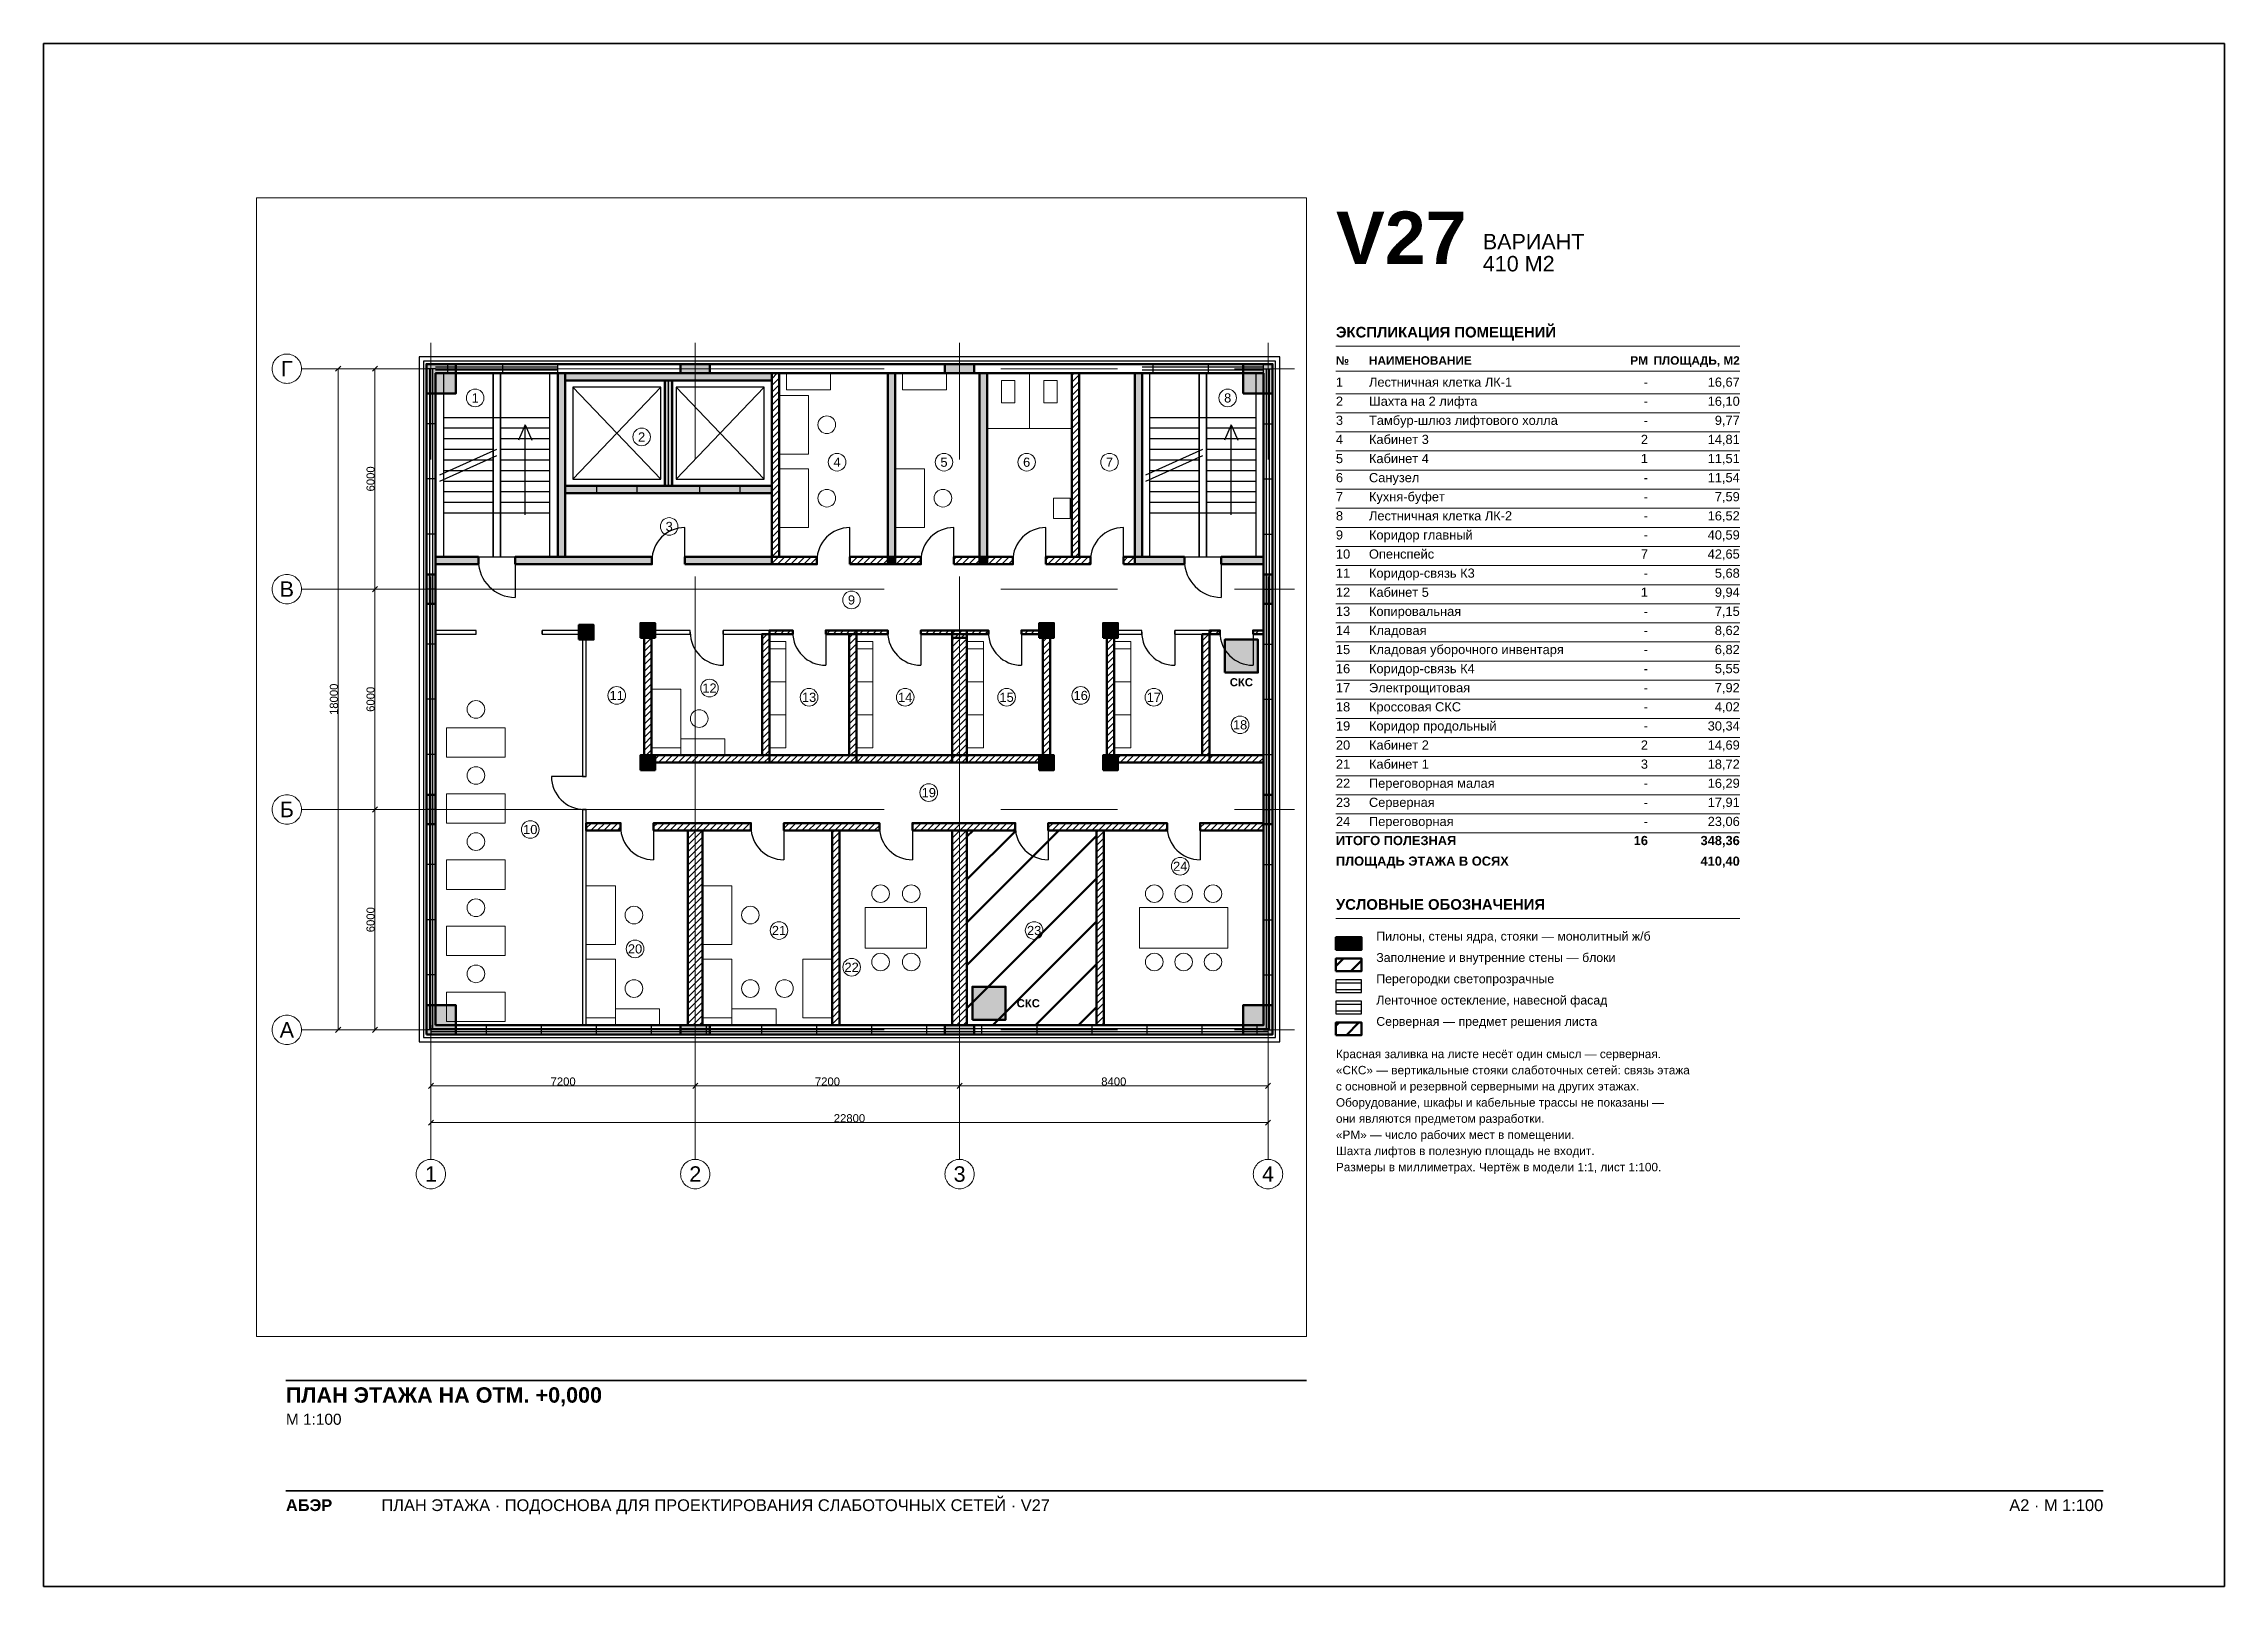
# Paper-space layout 'A2-1-100' of a CAD drawing. Header units: millimetres. Extents: x 0 to 594, y 0 to 420.
# The model-space entities are those that its viewports show. They can reach past a viewport. Long polylines and large blocks are cut down to what shows.
import ezdxf
from ezdxf.enums import TextEntityAlignment as Align

# ---------------------------------------------------------------- set-up
doc = ezdxf.new("R2010")
doc.units = ezdxf.units.MM
doc.linetypes.add('CENTER2', pattern=[2.541, 1.587, -0.318, 0.318, -0.318])
for name, color, linetype, lineweight in [('A-ANNO-LEGEND', 7, 'CONTINUOUS', 18), ('A-ANNO-NOTES', 8, 'CONTINUOUS', 13), ('A-ANNO-ROOM', 7, 'CONTINUOUS', 18), ('A-ANNO-TABLE', 7, 'CONTINUOUS', 18), ('A-DIMS', 8, 'CONTINUOUS', 13), ('A-DOOR', 3, 'CONTINUOUS', 25), ('A-ELEV', 7, 'CONTINUOUS', 25), ('A-FACADE-PANEL', 8, 'CONTINUOUS', 25), ('A-FURN', 8, 'CONTINUOUS', 18), ('A-GLAZ-RIBBON', 5, 'CONTINUOUS', 25), ('A-GRID', 8, 'CENTER2', 13), ('A-HATCH', 9, 'CONTINUOUS', 9), ('A-OUTLINE', 7, 'CONTINUOUS', 50), ('A-SANI', 8, 'CONTINUOUS', 18), ('A-STAIR', 7, 'CONTINUOUS', 25), ('A-TITLE', 7, 'CONTINUOUS', 35), ('A-VIEWPORT', 8, 'CONTINUOUS', 9), ('A-WALL-BLOCK', 9, 'CONTINUOUS', 50), ('A-WALL-GLASS', 4, 'CONTINUOUS', 25), ('A-WALL-RC', 7, 'CONTINUOUS', 50), ('E-SCS-RISER', 1, 'CONTINUOUS', 50), ('E-SERVER-ROOM', 1, 'CONTINUOUS', 50)]:
    doc.layers.add(name, color=color, linetype=linetype, lineweight=lineweight)
doc.styles.add('Arial', font='arial.ttf')
doc.styles.add('Arial-Bold', font='arialbd.ttf')
doc.styles.get("Standard").update_dxf_attribs({"font": 'arial.ttf'})

psp = doc.layouts.new('A2-1-100')

# ---------------------------------------------------------------- texts
at = {"layer": 'A-ANNO-LEGEND'}
for s, height, style, p in [('УСЛОВНЫЕ ОБОЗНАЧЕНИЯ', 2.9, 'Arial-Bold', (352, 184.2)), ('Пилоны, стены ядра, стояки — монолитный ж/б', 2.4, 'Arial', (363, 175.8)), ('Заполнение и внутренние стены — блоки', 2.4, 'Arial', (363, 170)), ('Перегородки светопрозрачные', 2.4, 'Arial', (363, 164.2)), ('Ленточное остекление, навесной фасад', 2.4, 'Arial', (363, 158.4)), ('Серверная — предмет решения листа', 2.4, 'Arial', (363, 152.6))]:
    psp.add_text(s, height=height, dxfattribs=dict(at, style=style)).set_placement(p)
at = {"layer": 'A-ANNO-NOTES', "style": 'Arial'}
for s, p in [('Красная заливка на листе несёт один смысл — серверная.', (352, 143.8)), ('«СКС» — вертикальные стояки слаботочных сетей: связь этажа', (352, 139.4)), ('с основной и резервной серверными на других этажах.', (352, 135)), ('Оборудование, шкафы и кабельные трассы не показаны —', (352, 130.6)), ('они являются предметом разработки.', (352, 126.2)), ('«РМ» — число рабочих мест в помещении.', (352, 121.8)), ('Шахта лифтов в полезную площадь не входит.', (352, 117.4)), ('Размеры в миллиметрах. Чертёж в модели 1:1, лист 1:100.', (352, 113))]:
    psp.add_text(s, height=2.3, dxfattribs=at).set_placement(p)
at = {"layer": 'A-ANNO-TABLE'}
for s, height, style, p in [('ЭКСПЛИКАЦИЯ ПОМЕЩЕНИЙ', 2.9, 'Arial-Bold', (352, 340)), ('№', 2.3, 'Arial-Bold', (352, 332.6)), ('НАИМЕНОВАНИЕ', 2.3, 'Arial-Bold', (361, 332.6)), ('1', 2.5, 'Arial', (352, 326.6)), ('Лестничная клетка ЛК-1', 2.5, 'Arial', (361, 326.6)), ('2', 2.5, 'Arial', (352, 321.4)), ('Шахта на 2 лифта', 2.5, 'Arial', (361, 321.4)), ('3', 2.5, 'Arial', (352, 316.2)), ('Тамбур-шлюз лифтового холла', 2.5, 'Arial', (361, 316.2)), ('4', 2.5, 'Arial', (352, 311)), ('Кабинет 3', 2.5, 'Arial', (361, 311)), ('5', 2.5, 'Arial', (352, 305.8)), ('6', 2.5, 'Arial', (352, 300.6)), ('Санузел', 2.5, 'Arial', (361, 300.6)), ('Кабинет 4', 2.5, 'Arial', (361, 305.8)), ('7', 2.5, 'Arial', (352, 295.4)), ('Кухня-буфет', 2.5, 'Arial', (361, 295.4)), ('8', 2.5, 'Arial', (352, 290.2)), ('Лестничная клетка ЛК-2', 2.5, 'Arial', (361, 290.2)), ('9', 2.5, 'Arial', (352, 285)), ('Коридор главный', 2.5, 'Arial', (361, 285)), ('10', 2.5, 'Arial', (352, 279.8)), ('Опенспейс', 2.5, 'Arial', (361, 279.8)), ('11', 2.5, 'Arial', (352, 274.6)), ('Коридор-связь К3', 2.5, 'Arial', (361, 274.6)), ('12', 2.5, 'Arial', (352, 269.4)), ('Кабинет 5', 2.5, 'Arial', (361, 269.4)), ('13', 2.5, 'Arial', (352, 264.2)), ('14', 2.5, 'Arial', (352, 259)), ('Копировальная', 2.5, 'Arial', (361, 264.2)), ('Кладовая', 2.5, 'Arial', (361, 259)), ('15', 2.5, 'Arial', (352, 253.8)), ('Кладовая уборочного инвентаря', 2.5, 'Arial', (361, 253.8)), ('16', 2.5, 'Arial', (352, 248.6)), ('Коридор-связь К4', 2.5, 'Arial', (361, 248.6)), ('17', 2.5, 'Arial', (352, 243.4)), ('Электрощитовая', 2.5, 'Arial', (361, 243.4)), ('18', 2.5, 'Arial', (352, 238.2)), ('Кроссовая СКС', 2.5, 'Arial', (361, 238.2)), ('19', 2.5, 'Arial', (352, 233)), ('Коридор продольный', 2.5, 'Arial', (361, 233)), ('20', 2.5, 'Arial', (352, 227.8)), ('Кабинет 2', 2.5, 'Arial', (361, 227.8)), ('21', 2.5, 'Arial', (352, 222.6)), ('22', 2.5, 'Arial', (352, 217.4)), ('Переговорная малая', 2.5, 'Arial', (361, 217.4)), ('Кабинет 1', 2.5, 'Arial', (361, 222.6)), ('23', 2.5, 'Arial', (352, 212.2)), ('Серверная', 2.5, 'Arial', (361, 212.2)), ('24', 2.5, 'Arial', (352, 207)), ('Переговорная', 2.5, 'Arial', (361, 207)), ('ИТОГО ПОЛЕЗНАЯ', 2.5, 'Arial-Bold', (352, 201.8)), ('ПЛОЩАДЬ ЭТАЖА В ОСЯХ', 2.5, 'Arial-Bold', (352, 196.2))]:
    psp.add_text(s, height=height, dxfattribs=dict(at, style=style)).set_placement(p)
for s, height, style, p in [('РМ', 2.3, 'Arial-Bold', (437, 332.6)), ('ПЛОЩАДЬ, М2', 2.3, 'Arial-Bold', (462, 332.6)), ('-', 2.5, 'Arial', (437, 326.6)), ('16,67', 2.5, 'Arial', (462, 326.6)), ('-', 2.5, 'Arial', (437, 321.4)), ('16,10', 2.5, 'Arial', (462, 321.4)), ('-', 2.5, 'Arial', (437, 316.2)), ('9,77', 2.5, 'Arial', (462, 316.2)), ('2', 2.5, 'Arial', (437, 311)), ('14,81', 2.5, 'Arial', (462, 311)), ('1', 2.5, 'Arial', (437, 305.8)), ('11,51', 2.5, 'Arial', (462, 305.8)), ('11,54', 2.5, 'Arial', (462, 300.6)), ('-', 2.5, 'Arial', (437, 300.6)), ('7,59', 2.5, 'Arial', (462, 295.4)), ('-', 2.5, 'Arial', (437, 295.4)), ('-', 2.5, 'Arial', (437, 290.2)), ('16,52', 2.5, 'Arial', (462, 290.2)), ('-', 2.5, 'Arial', (437, 285)), ('40,59', 2.5, 'Arial', (462, 285)), ('7', 2.5, 'Arial', (437, 279.8)), ('42,65', 2.5, 'Arial', (462, 279.8)), ('-', 2.5, 'Arial', (437, 274.6)), ('5,68', 2.5, 'Arial', (462, 274.6)), ('1', 2.5, 'Arial', (437, 269.4)), ('9,94', 2.5, 'Arial', (462, 269.4)), ('-', 2.5, 'Arial', (437, 264.2)), ('8,62', 2.5, 'Arial', (462, 259)), ('7,15', 2.5, 'Arial', (462, 264.2)), ('-', 2.5, 'Arial', (437, 259)), ('6,82', 2.5, 'Arial', (462, 253.8)), ('-', 2.5, 'Arial', (437, 253.8)), ('-', 2.5, 'Arial', (437, 248.6)), ('5,55', 2.5, 'Arial', (462, 248.6)), ('-', 2.5, 'Arial', (437, 243.4)), ('7,92', 2.5, 'Arial', (462, 243.4)), ('-', 2.5, 'Arial', (437, 238.2)), ('4,02', 2.5, 'Arial', (462, 238.2)), ('-', 2.5, 'Arial', (437, 233)), ('30,34', 2.5, 'Arial', (462, 233)), ('2', 2.5, 'Arial', (437, 227.8)), ('14,69', 2.5, 'Arial', (462, 227.8)), ('3', 2.5, 'Arial', (437, 222.6)), ('18,72', 2.5, 'Arial', (462, 222.6)), ('16,29', 2.5, 'Arial', (462, 217.4)), ('-', 2.5, 'Arial', (437, 217.4)), ('17,91', 2.5, 'Arial', (462, 212.2)), ('-', 2.5, 'Arial', (437, 212.2)), ('-', 2.5, 'Arial', (437, 207)), ('23,06', 2.5, 'Arial', (462, 207)), ('16', 2.5, 'Arial-Bold', (437, 201.8)), ('348,36', 2.5, 'Arial-Bold', (462, 201.8)), ('410,40', 2.5, 'Arial-Bold', (462, 196.2))]:
    psp.add_text(s, height=height, dxfattribs=dict(at, style=style)).set_placement(p, align=Align.RIGHT)
at = {"layer": 'A-TITLE'}
for s, height, style, p in [('V27', 14.3, 'Arial-Bold', (352, 360)), ('ВАРИАНТ', 4.2, 'Arial', (392, 364)), ('410 М2', 4.2, 'Arial', (392, 358)), ('ПЛАН ЭТАЖА НА ОТМ. +0,000', 4.2, 'Arial-Bold', (66, 50)), ('М 1:100', 3, 'Arial', (66, 44)), ('ПЛАН ЭТАЖА · ПОДОСНОВА ДЛЯ ПРОЕКТИРОВАНИЯ СЛАБОТОЧНЫХ СЕТЕЙ · V27', 3.2, 'Arial', (92, 20.5)), ('АБЭР', 3.2, 'Arial-Bold', (66, 20.5))]:
    psp.add_text(s, height=height, dxfattribs=dict(at, style=style)).set_placement(p)
at = {"layer": 'A-TITLE', "style": 'Arial'}
psp.add_text('A2 · М 1:100', height=3.2, dxfattribs=at).set_placement((561, 20.5), align=Align.RIGHT)

msp = doc.modelspace()

# ---------------------------------------------------------------- texts
at = {"layer": 'A-ANNO-ROOM'}
for s, p in [('1', (1205, 17205)), ('8', (21702, 17205)), ('2', (5739, 16142)), ('4', (11062, 15455)), ('5', (13975, 15455)), ('6', (16226, 15455)), ('7', (18483, 15455)), ('3', (6489, 13705)), ('9', (11455, 11705)), ('11', (5060, 9105)), ('12', (7587, 9305)), ('13', (10300, 9055)), ('14', (12918, 9055)), ('15', (15680, 9055)), ('16', (17698, 9105)), ('17', (19690, 9055)), ('18', (22040, 8305)), ('19', (13560, 6460)), ('10', (2705, 5455)), ('24', (20409, 4455)), ('21', (9480, 2705)), ('23', (16430, 2705)), ('20', (5560, 2205)), ('22', (11459, 1705))]:
    msp.add_text(s, height=250, dxfattribs=at).set_placement(p, align=Align.MIDDLE_CENTER)
at = {"layer": 'A-DIMS'}
for s, p in [('6000', (-1645, 15000)), ('18000', (-2645, 9000)), ('6000', (-1645, 9000)), ('6000', (-1645, 3000))]:
    msp.add_text(s, height=220, rotation=90, dxfattribs=at).set_placement(p, align=Align.MIDDLE_CENTER)
for s, p in [('7200', (3600, -1405)), ('7200', (10800, -1405)), ('8400', (18600, -1405)), ('22800', (11400, -2405))]:
    msp.add_text(s, height=220, dxfattribs=at).set_placement(p, align=Align.MIDDLE_CENTER)
at = {"layer": 'A-GRID'}
for s, p in [('Г', (-3925, 18000)), ('В', (-3925, 12000)), ('Б', (-3925, 6000)), ('А', (-3925, 0)), ('1', (0, -3925)), ('2', (7200, -3925)), ('3', (14400, -3925)), ('4', (22800, -3925))]:
    msp.add_text(s, height=420, dxfattribs=at).set_placement(p, align=Align.MIDDLE_CENTER)
at = {"layer": 'E-SCS-RISER', "style": 'Arial-Bold'}
for p in [(22075, 9465), (16270, 725)]:
    msp.add_text('СКС', height=220, dxfattribs=at).set_placement(p, align=Align.MIDDLE_CENTER)

# ---------------------------------------------------------------- hatches: boundary and pattern name
at = {"layer": 'A-HATCH'}
h = msp.add_hatch(dxfattribs=at)
h.set_pattern_fill('ANSI31', scale=40)
h.paths.add_polyline_path([(9282, 12875), (9482, 12875), (9482, 17875), (9482, 17875), (9282, 17875), (9282, 17875)])
h = msp.add_hatch(dxfattribs=at)
h.set_pattern_fill('ANSI31', scale=40)
h.paths.add_polyline_path([(17453, 12875), (17653, 12875), (17653, 17875), (17653, 17875), (17453, 17875), (17453, 17875)])
h = msp.add_hatch(dxfattribs=at)
h.set_pattern_fill('ANSI31', scale=40)
h.paths.add_polyline_path([(9282, 12675), (10514, 12675), (10514, 12875), (9282, 12875)])
h = msp.add_hatch(dxfattribs=at)
h.set_pattern_fill('ANSI31', scale=40)
h.paths.add_polyline_path([(11414, 12675), (12445, 12675), (12445, 12875), (11414, 12875)])
h = msp.add_hatch(dxfattribs=at)
h.set_pattern_fill('ANSI31', scale=40)
h.paths.add_polyline_path([(12645, 12675), (13346, 12675), (13346, 12875), (12645, 12875)])
h = msp.add_hatch(dxfattribs=at)
h.set_pattern_fill('ANSI31', scale=40)
h.paths.add_polyline_path([(14246, 12675), (14946, 12675), (14946, 12875), (14246, 12875)])
h = msp.add_hatch(dxfattribs=at)
h.set_pattern_fill('ANSI31', scale=40)
h.paths.add_polyline_path([(15146, 12675), (15850, 12675), (15850, 12875), (15146, 12875)])
h = msp.add_hatch(dxfattribs=at)
h.set_pattern_fill('ANSI31', scale=40)
h.paths.add_polyline_path([(16750, 12675), (17962, 12675), (17962, 12875), (16750, 12875)])
h = msp.add_hatch(dxfattribs=at)
h.set_pattern_fill('ANSI31', scale=40)
h.paths.add_polyline_path([(18862, 12675), (19172, 12675), (19172, 12875), (18862, 12875)])
h = msp.add_hatch(dxfattribs=at)
h.set_pattern_fill('ANSI31', scale=40)
h.paths.add_polyline_path([(4130, 10775), (4230, 10775), (4230, 10875), (4130, 10875)])
h = msp.add_hatch(dxfattribs=at)
h.set_pattern_fill('ANSI31', scale=40)
h.paths.add_polyline_path([(5807, 7275), (6007, 7275), (6007, 10875), (5807, 10875)])
h = msp.add_hatch(dxfattribs=at)
h.set_pattern_fill('ANSI31', scale=40)
h.paths.add_polyline_path([(9020, 7475), (9220, 7475), (9220, 10775), (9020, 10775)])
h = msp.add_hatch(dxfattribs=at)
h.set_pattern_fill('ANSI31', scale=40)
h.paths.add_polyline_path([(9220, 10775), (9854, 10775), (9854, 10875), (9220, 10875)])
h = msp.add_hatch(dxfattribs=at)
h.set_pattern_fill('ANSI31', scale=40)
h.paths.add_polyline_path([(10754, 10775), (11588, 10775), (11588, 10875), (10754, 10875)])
h = msp.add_hatch(dxfattribs=at)
h.set_pattern_fill('ANSI31', scale=40)
h.paths.add_polyline_path([(11388, 7475), (11588, 7475), (11588, 10775), (11388, 10775)])
h = msp.add_hatch(dxfattribs=at)
h.set_pattern_fill('ANSI31', scale=40)
h.paths.add_polyline_path([(11588, 10775), (12444, 10775), (12444, 10875), (11588, 10875)])
h = msp.add_hatch(dxfattribs=at)
h.set_pattern_fill('ANSI31', scale=40)
h.paths.add_polyline_path([(13344, 10775), (14200, 10775), (14200, 10875), (13344, 10875)])
h = msp.add_hatch(dxfattribs=at)
h.set_pattern_fill('ANSI31', scale=40)
h.paths.add_polyline_path([(14200, 10675), (14600, 10675), (14600, 10875), (14200, 10875)])
h = msp.add_hatch(dxfattribs=at)
h.set_pattern_fill('ANSI31', scale=40)
h.paths.add_polyline_path([(14200, 7475), (14600, 7475), (14600, 10775), (14200, 10775)])
h = msp.add_hatch(dxfattribs=at)
h.set_pattern_fill('ANSI31', scale=40)
h.paths.add_polyline_path([(14600, 10775), (15184, 10775), (15184, 10875), (14600, 10875)])
h = msp.add_hatch(dxfattribs=at)
h.set_pattern_fill('ANSI31', scale=40)
h.paths.add_polyline_path([(16084, 10775), (16668, 10775), (16668, 10875), (16084, 10875)])
h = msp.add_hatch(dxfattribs=at)
h.set_pattern_fill('ANSI31', scale=40)
h.paths.add_polyline_path([(16668, 7275), (16868, 7275), (16868, 10875), (16668, 10875)])
h = msp.add_hatch(dxfattribs=at)
h.set_pattern_fill('ANSI31', scale=40)
h.paths.add_polyline_path([(18410, 7275), (18610, 7275), (18610, 10875), (18410, 10875)])
h = msp.add_hatch(dxfattribs=at)
h.set_pattern_fill('ANSI31', scale=40)
h.paths.add_polyline_path([(21010, 7475), (21210, 7475), (21210, 10775), (21010, 10775)])
h = msp.add_hatch(dxfattribs=at)
h.set_pattern_fill('ANSI31', scale=40)
h.paths.add_polyline_path([(21210, 10775), (21492, 10775), (21492, 10875), (21210, 10875)])
h = msp.add_hatch(dxfattribs=at)
h.set_pattern_fill('ANSI31', scale=40)
h.paths.add_polyline_path([(22392, 10775), (22675, 10775), (22675, 10775), (22675, 10875), (22675, 10875), (22392, 10875)])
h = msp.add_hatch(dxfattribs=at)
h.set_pattern_fill('ANSI31', scale=40)
h.paths.add_polyline_path([(6007, 7275), (9220, 7275), (9220, 7475), (6007, 7475)])
h = msp.add_hatch(dxfattribs=at)
h.set_pattern_fill('ANSI31', scale=40)
h.paths.add_polyline_path([(9220, 7275), (11588, 7275), (11588, 7475), (9220, 7475)])
h = msp.add_hatch(dxfattribs=at)
h.set_pattern_fill('ANSI31', scale=40)
h.paths.add_polyline_path([(11588, 7275), (14200, 7275), (14200, 7475), (11588, 7475)])
h = msp.add_hatch(dxfattribs=at)
h.set_pattern_fill('ANSI31', scale=40)
h.paths.add_polyline_path([(14200, 7275), (14600, 7275), (14600, 7475), (14200, 7475)])
h = msp.add_hatch(dxfattribs=at)
h.set_pattern_fill('ANSI31', scale=40)
h.paths.add_polyline_path([(14600, 7275), (16668, 7275), (16668, 7475), (14600, 7475)])
h = msp.add_hatch(dxfattribs=at)
h.set_pattern_fill('ANSI31', scale=40)
h.paths.add_polyline_path([(18610, 7275), (21210, 7275), (21210, 7475), (18610, 7475)])
h = msp.add_hatch(dxfattribs=at)
h.set_pattern_fill('ANSI31', scale=40)
h.paths.add_polyline_path([(21210, 7275), (22675, 7275), (22675, 7275), (22675, 7475), (22675, 7475), (21210, 7475)])
h = msp.add_hatch(dxfattribs=at)
h.set_pattern_fill('ANSI31', scale=40)
h.paths.add_polyline_path([(4230, 5430), (5165, 5430), (5165, 5630), (4230, 5630)])
h = msp.add_hatch(dxfattribs=at)
h.set_pattern_fill('ANSI31', scale=40)
h.paths.add_polyline_path([(6065, 5430), (8714, 5430), (8714, 5630), (6065, 5630)])
h = msp.add_hatch(dxfattribs=at)
h.set_pattern_fill('ANSI31', scale=40)
h.paths.add_polyline_path([(7000, 125), (7400, 125), (7400, 125), (7400, 5430), (7000, 5430), (7000, 125)])
h = msp.add_hatch(dxfattribs=at)
h.set_pattern_fill('ANSI31', scale=40)
h.paths.add_polyline_path([(9614, 5430), (12214, 5430), (12214, 5630), (9614, 5630)])
h = msp.add_hatch(dxfattribs=at)
h.set_pattern_fill('ANSI31', scale=40)
h.paths.add_polyline_path([(10929, 125), (11129, 125), (11129, 125), (11129, 5430), (10929, 5430), (10929, 125)])
h = msp.add_hatch(dxfattribs=at)
h.set_pattern_fill('ANSI31', scale=40)
h.paths.add_polyline_path([(13114, 5430), (15914, 5430), (15914, 5630), (13114, 5630)])
h = msp.add_hatch(dxfattribs=at)
h.set_pattern_fill('ANSI31', scale=40)
h.paths.add_polyline_path([(14200, 125), (14600, 125), (14600, 125), (14600, 5430), (14200, 5430), (14200, 125)])
h = msp.add_hatch(dxfattribs=at)
h.set_pattern_fill('ANSI31', scale=40)
h.paths.add_polyline_path([(16814, 5430), (20052, 5430), (20052, 5630), (16814, 5630)])
h = msp.add_hatch(dxfattribs=at)
h.set_pattern_fill('ANSI31', scale=40)
h.paths.add_polyline_path([(18129, 125), (18329, 125), (18329, 125), (18329, 5430), (18129, 5430), (18129, 125)])
h = msp.add_hatch(dxfattribs=at)
h.set_pattern_fill('ANSI31', scale=40)
h.paths.add_polyline_path([(20952, 5430), (22675, 5430), (22675, 5430), (22675, 5630), (22675, 5630), (20952, 5630)])
at = {"layer": 'A-WALL-RC'}
h = msp.add_hatch(color=7, dxfattribs=at)
h.dxf.hatch_style = 1
h.paths.add_polyline_path([(-125, 17325), (675, 17325), (675, 18125), (-125, 18125)])
h = msp.add_hatch(color=7, dxfattribs=at)
h.dxf.hatch_style = 1
h.paths.add_polyline_path([(3459, 12875), (3659, 12875), (3659, 17875), (3659, 17875), (3459, 17875), (3459, 17875)])
h = msp.add_hatch(color=7, dxfattribs=at)
h.dxf.hatch_style = 1
h.paths.add_polyline_path([(3659, 17675), (9282, 17675), (9282, 17875), (9282, 17875), (3659, 17875), (3659, 17875)])
h = msp.add_hatch(color=7, dxfattribs=at)
h.dxf.hatch_style = 1
h.paths.add_polyline_path([(6800, 17875), (7600, 17875), (7600, 18125), (6800, 18125)])
h = msp.add_hatch(color=7, dxfattribs=at)
h.dxf.hatch_style = 1
h.paths.add_polyline_path([(12445, 12875), (12645, 12875), (12645, 17875), (12645, 17875), (12445, 17875), (12445, 17875)])
h = msp.add_hatch(color=7, dxfattribs=at)
h.dxf.hatch_style = 1
h.paths.add_polyline_path([(14000, 17875), (14800, 17875), (14800, 18125), (14000, 18125)])
h = msp.add_hatch(color=7, dxfattribs=at)
h.dxf.hatch_style = 1
h.paths.add_polyline_path([(14946, 12875), (15146, 12875), (15146, 17875), (15146, 17875), (14946, 17875), (14946, 17875)])
h = msp.add_hatch(color=7, dxfattribs=at)
h.dxf.hatch_style = 1
h.paths.add_polyline_path([(19172, 12875), (19372, 12875), (19372, 17875), (19372, 17875), (19172, 17875), (19172, 17875)])
h = msp.add_hatch(color=7, dxfattribs=at)
h.dxf.hatch_style = 1
h.paths.add_polyline_path([(22125, 17325), (22925, 17325), (22925, 18125), (22125, 18125)])
h = msp.add_hatch(color=7, dxfattribs=at)
h.dxf.hatch_style = 1
h.paths.add_polyline_path([(6370, 14812), (6570, 14812), (6570, 17675), (6370, 17675)])
h = msp.add_hatch(color=7, dxfattribs=at)
h.dxf.hatch_style = 1
h.paths.add_polyline_path([(3659, 14612), (9282, 14612), (9282, 14812), (3659, 14812)])
h = msp.add_hatch(color=7, dxfattribs=at)
h.dxf.hatch_style = 1
h.paths.add_polyline_path([(125, 12675), (125, 12675), (1292, 12675), (1292, 12875), (125, 12875), (125, 12875)])
h = msp.add_hatch(color=7, dxfattribs=at)
h.dxf.hatch_style = 1
h.paths.add_polyline_path([(2292, 12675), (6020, 12675), (6020, 12875), (2292, 12875)])
h = msp.add_hatch(color=7, dxfattribs=at)
h.dxf.hatch_style = 1
h.paths.add_polyline_path([(6920, 12675), (9282, 12675), (9282, 12875), (6920, 12875)])
h = msp.add_hatch(color=7, dxfattribs=at)
h.dxf.hatch_style = 1
h.paths.add_polyline_path([(12445, 12675), (12645, 12675), (12645, 12875), (12445, 12875)])
h = msp.add_hatch(color=7, dxfattribs=at)
h.dxf.hatch_style = 1
h.paths.add_polyline_path([(14946, 12675), (15146, 12675), (15146, 12875), (14946, 12875)])
h = msp.add_hatch(color=7, dxfattribs=at)
h.dxf.hatch_style = 1
h.paths.add_polyline_path([(19172, 12675), (20524, 12675), (20524, 12875), (19172, 12875)])
h = msp.add_hatch(color=7, dxfattribs=at)
h.dxf.hatch_style = 1
h.paths.add_polyline_path([(21524, 12675), (22675, 12675), (22675, 12675), (22675, 12875), (22675, 12875), (21524, 12875)])
h = msp.add_hatch(color=7, dxfattribs=at)
h.dxf.hatch_style = 1
h.paths.add_polyline_path([(-125, 11600), (125, 11600), (125, 12400), (-125, 12400)])
h = msp.add_hatch(color=7, dxfattribs=at)
h.dxf.hatch_style = 1
h.paths.add_polyline_path([(22675, 11600), (22925, 11600), (22925, 12400), (22675, 12400)])
h = msp.add_hatch(color=7, dxfattribs=at)
h.dxf.hatch_style = 1
h.paths.add_polyline_path([(4030, 10625), (4430, 10625), (4430, 11025), (4030, 11025)])
h = msp.add_hatch(color=7, dxfattribs=at)
h.dxf.hatch_style = 1
h.paths.add_polyline_path([(5707, 10675), (6107, 10675), (6107, 11075), (5707, 11075)])
h = msp.add_hatch(color=7, dxfattribs=at)
h.dxf.hatch_style = 1
h.paths.add_polyline_path([(16568, 10675), (16968, 10675), (16968, 11075), (16568, 11075)])
h = msp.add_hatch(color=7, dxfattribs=at)
h.dxf.hatch_style = 1
h.paths.add_polyline_path([(18310, 10675), (18710, 10675), (18710, 11075), (18310, 11075)])
h = msp.add_hatch(color=7, dxfattribs=at)
h.dxf.hatch_style = 1
h.paths.add_polyline_path([(5707, 7075), (6107, 7075), (6107, 7475), (5707, 7475)])
h = msp.add_hatch(color=7, dxfattribs=at)
h.dxf.hatch_style = 1
h.paths.add_polyline_path([(16568, 7075), (16968, 7075), (16968, 7475), (16568, 7475)])
h = msp.add_hatch(color=7, dxfattribs=at)
h.dxf.hatch_style = 1
h.paths.add_polyline_path([(18310, 7075), (18710, 7075), (18710, 7475), (18310, 7475)])
h = msp.add_hatch(color=7, dxfattribs=at)
h.dxf.hatch_style = 1
h.paths.add_polyline_path([(-125, 5600), (125, 5600), (125, 6400), (-125, 6400)])
h = msp.add_hatch(color=7, dxfattribs=at)
h.dxf.hatch_style = 1
h.paths.add_polyline_path([(22675, 5600), (22925, 5600), (22925, 6400), (22675, 6400)])
h = msp.add_hatch(color=7, dxfattribs=at)
h.dxf.hatch_style = 1
h.paths.add_polyline_path([(-125, -125), (675, -125), (675, 675), (-125, 675)])
h = msp.add_hatch(color=7, dxfattribs=at)
h.dxf.hatch_style = 1
h.paths.add_polyline_path([(22125, -125), (22925, -125), (22925, 675), (22125, 675)])
h = msp.add_hatch(color=7, dxfattribs=at)
h.dxf.hatch_style = 1
h.paths.add_polyline_path([(6800, -125), (7600, -125), (7600, 125), (6800, 125)])
h = msp.add_hatch(color=7, dxfattribs=at)
h.dxf.hatch_style = 1
h.paths.add_polyline_path([(14000, -125), (14800, -125), (14800, 125), (14000, 125)])
at = {"layer": 'E-SCS-RISER'}
h = msp.add_hatch(color=7, dxfattribs=at)
h.dxf.hatch_style = 1
h.paths.add_polyline_path([(21625, 9725), (22525, 9725), (22525, 10625), (21625, 10625)])
h = msp.add_hatch(color=7, dxfattribs=at)
h.dxf.hatch_style = 1
h.paths.add_polyline_path([(14750, 275), (15650, 275), (15650, 1175), (14750, 1175)])
at = {"layer": 'E-SERVER-ROOM'}
h = msp.add_hatch(dxfattribs=at)
h.set_pattern_fill('ANSI31', scale=260)
h.paths.add_polyline_path([(14600, 125), (18129, 125), (18129, 5430), (14600, 5430)])

# ---------------------------------------------------------------- linework, layer by layer
at = {"layer": 'A-ANNO-ROOM'}
for centre in [(1205, 17205), (21702, 17205), (5739, 16142), (11062, 15455), (13975, 15455), (16226, 15455), (18483, 15455), (6489, 13705), (11455, 11705), (7587, 9305), (5060, 9105), (10300, 9055), (12918, 9055), (15680, 9055), (17698, 9105), (19690, 9055), (22040, 8305), (13560, 6460), (2705, 5455), (20409, 4455), (5560, 2205), (9480, 2705), (16430, 2705), (11459, 1705)]:
    msp.add_circle(centre, 240, dxfattribs=at)
at = {"layer": 'A-DIMS'}
for p, q in [((-2596, 17929), (-2454, 18071)), ((-2525, 0), (-2525, 18000)), ((-1596, 17929), (-1454, 18071)), ((-1525, 12000), (-1525, 18000)), ((-1596, 11929), (-1454, 12071)), ((-1596, 11929), (-1454, 12071)), ((-1525, 6000), (-1525, 12000)), ((-1596, 5929), (-1454, 6071)), ((-1596, 5929), (-1454, 6071)), ((-1525, 0), (-1525, 6000)), ((-2596, -71), (-2454, 71)), ((-1596, -71), (-1454, 71)), ((-71, -1596), (71, -1454)), ((0, -1525), (7200, -1525)), ((7129, -1596), (7271, -1454)), ((7129, -1596), (7271, -1454)), ((7200, -1525), (14400, -1525)), ((14329, -1596), (14471, -1454)), ((14329, -1596), (14471, -1454)), ((14400, -1525), (22800, -1525)), ((22729, -1596), (22871, -1454)), ((-71, -2596), (71, -2454)), ((0, -2525), (22800, -2525)), ((22729, -2596), (22871, -2454))]:
    msp.add_line(p, q, dxfattribs=at)
at = {"layer": 'A-DOOR'}
for p, q in [((4515, 14612), (4515, 14812)), ((5615, 14612), (5615, 14812)), ((7326, 14612), (7326, 14812)), ((8426, 14612), (8426, 14812)), ((6920, 12775), (6920, 13675)), ((11414, 12775), (11414, 13675)), ((14246, 12775), (14246, 13675)), ((16750, 12775), (16750, 13675)), ((18862, 12775), (18862, 13675)), ((1292, 12675), (1292, 12875)), ((2292, 12675), (2292, 12875)), ((2292, 12775), (2292, 11775)), ((6020, 12675), (6020, 12875)), ((6920, 12675), (6920, 12875)), ((10514, 12675), (10514, 12875)), ((11414, 12675), (11414, 12875)), ((13346, 12675), (13346, 12875)), ((14246, 12675), (14246, 12875)), ((15850, 12675), (15850, 12875)), ((16750, 12675), (16750, 12875)), ((17962, 12675), (17962, 12875)), ((18862, 12675), (18862, 12875)), ((20524, 12675), (20524, 12875)), ((21524, 12675), (21524, 12875)), ((21524, 12775), (21524, 11775)), ((1228, 10775), (1228, 10875)), ((3028, 10775), (3028, 10875)), ((7064, 10775), (7064, 10875)), ((7964, 10775), (7964, 10875)), ((7964, 10825), (7964, 9925)), ((9854, 10775), (9854, 10875)), ((10754, 10775), (10754, 10875)), ((10754, 10825), (10754, 9925)), ((12444, 10775), (12444, 10875)), ((13344, 10775), (13344, 10875)), ((13344, 10825), (13344, 9925)), ((15184, 10775), (15184, 10875)), ((16084, 10775), (16084, 10875)), ((16084, 10825), (16084, 9925)), ((19360, 10775), (19360, 10875)), ((20260, 10775), (20260, 10875)), ((20260, 10825), (20260, 9925)), ((21492, 10775), (21492, 10875)), ((22392, 10775), (22392, 10875)), ((22392, 10825), (22392, 9925)), ((4180, 6902), (3280, 6902)), ((4130, 6902), (4230, 6902)), ((4130, 6002), (4230, 6002)), ((5165, 5430), (5165, 5630)), ((6065, 5430), (6065, 5630)), ((6065, 5530), (6065, 4630)), ((8714, 5430), (8714, 5630)), ((9614, 5430), (9614, 5630)), ((9614, 5530), (9614, 4630)), ((12214, 5430), (12214, 5630)), ((13114, 5430), (13114, 5630)), ((13114, 5530), (13114, 4630)), ((15914, 5430), (15914, 5630)), ((16814, 5430), (16814, 5630)), ((16814, 5530), (16814, 4630)), ((20052, 5430), (20052, 5630)), ((20952, 5430), (20952, 5630)), ((20952, 5530), (20952, 4630))]:
    msp.add_line(p, q, dxfattribs=at)
for centre, radius, start, end in [((6920, 12775), 900, 90, 180), ((11414, 12775), 900, 90, 180), ((14246, 12775), 900, 90, 180), ((16750, 12775), 900, 90, 180), ((18862, 12775), 900, 90, 180), ((2292, 12775), 1000, 180, -90), ((21524, 12775), 1000, 180, -90), ((7964, 10825), 900, 180, -90), ((10754, 10825), 900, 180, -90), ((13344, 10825), 900, 180, -90), ((16084, 10825), 900, 180, -90), ((20260, 10825), 900, 180, -90), ((22392, 10825), 900, 180, -90), ((4180, 6902), 900, 180, -90), ((6065, 5530), 900, 180, -90), ((9614, 5530), 900, 180, -90), ((13114, 5530), 900, 180, -90), ((16814, 5530), 900, 180, -90), ((20952, 5530), 900, 180, -90)]:
    msp.add_arc(centre, radius, start, end, dxfattribs=at)
at = {"layer": 'A-ELEV'}
for p, q in [((3865, 14994), (6265, 17494)), ((3865, 17494), (6265, 14994)), ((6470, 14812), (6470, 17675)), ((6676, 14994), (9076, 17494)), ((6676, 17494), (9076, 14994))]:
    msp.add_line(p, q, dxfattribs=at)
for points in [[(3865, 14994), (6265, 14994), (6265, 17494), (3865, 17494)], [(6676, 14994), (9076, 14994), (9076, 17494), (6676, 17494)]]:
    msp.add_lwpolyline(points, close=True, dxfattribs=at)
at = {"layer": 'A-FACADE-PANEL'}
for points in [[(-325, -325), (23125, -325), (23125, 18325), (-325, 18325)], [(-205, -205), (23005, -205), (23005, 18205), (-205, 18205)]]:
    msp.add_lwpolyline(points, close=True, dxfattribs=at)
at = {"layer": 'A-FURN'}
for p, q in [((9220, 10375), (9670, 10375)), ((11588, 10375), (12038, 10375)), ((14600, 10375), (15050, 10375)), ((18610, 10375), (19060, 10375)), ((9220, 9475), (9670, 9475)), ((11588, 9475), (12038, 9475)), ((14600, 9475), (15050, 9475)), ((18610, 9475), (19060, 9475)), ((9220, 8575), (9670, 8575)), ((11588, 8575), (12038, 8575)), ((14600, 8575), (15050, 8575)), ((18610, 8575), (19060, 8575))]:
    msp.add_line(p, q, dxfattribs=at)
for points in [[(9682, 17425), (10882, 17425), (10882, 17875), (9682, 17875)], [(12845, 17425), (14045, 17425), (14045, 17875), (12845, 17875)], [(9482, 15675), (10282, 15675), (10282, 17275), (9482, 17275)], [(9482, 13675), (10282, 13675), (10282, 15275), (9482, 15275)], [(12645, 13675), (13445, 13675), (13445, 15275), (12645, 15275)], [(9220, 7675), (9670, 7675), (9670, 10575), (9220, 10575)], [(11588, 7675), (12038, 7675), (12038, 10575), (11588, 10575)], [(14600, 7675), (15050, 7675), (15050, 10575), (14600, 10575)], [(18610, 7675), (19060, 7675), (19060, 10575), (18610, 10575)], [(6007, 7675), (6807, 7675), (6807, 9275), (6007, 9275)], [(425, 7425), (2025, 7425), (2025, 8225), (425, 8225)], [(6807, 7475), (8007, 7475), (8007, 7925), (6807, 7925)], [(425, 5625), (2025, 5625), (2025, 6425), (425, 6425)], [(425, 3825), (2025, 3825), (2025, 4625), (425, 4625)], [(4230, 2325), (5030, 2325), (5030, 3925), (4230, 3925)], [(7400, 2325), (8200, 2325), (8200, 3925), (7400, 3925)], [(11829, 2228), (13500, 2228), (13500, 3328), (11829, 3328)], [(19302, 2228), (21702, 2228), (21702, 3328), (19302, 3328)], [(425, 2025), (2025, 2025), (2025, 2825), (425, 2825)], [(4230, 325), (5030, 325), (5030, 1925), (4230, 1925)], [(7400, 325), (8200, 325), (8200, 1925), (7400, 1925)], [(10129, 325), (10929, 325), (10929, 1925), (10129, 1925)], [(425, 225), (2025, 225), (2025, 1025), (425, 1025)], [(5030, 125), (6230, 125), (6230, 575), (5030, 575)], [(8200, 125), (9400, 125), (9400, 575), (8200, 575)]]:
    msp.add_lwpolyline(points, close=True, dxfattribs=at)
for centre in [(10782, 16475), (10782, 14475), (13945, 14475), (1225, 8725), (7307, 8475), (1225, 6925), (1225, 5125), (1225, 3325), (12247, 3708), (13082, 3708), (19702, 3708), (20502, 3708), (21302, 3708), (5530, 3125), (8700, 3125), (12247, 1848), (13082, 1848), (19702, 1848), (20502, 1848), (21302, 1848), (1225, 1525), (5530, 1125), (8700, 1125), (9629, 1125)]:
    msp.add_circle(centre, 240, dxfattribs=at)
at = {"layer": 'A-GLAZ-RIBBON'}
for p, q in [((125, 18000), (-125, 18000)), ((-40, 18000), (-40, 0)), ((40, 18000), (40, 0)), ((3459, 18040), (125, 18040)), ((3459, 17960), (125, 17960)), ((459, 17875), (459, 18125)), ((1959, 17875), (1959, 18125)), ((3459, 17875), (3459, 18125)), ((22675, 18040), (19372, 18040)), ((22675, 17960), (19372, 17960)), ((19675, 17875), (19675, 18125)), ((21175, 17875), (21175, 18125)), ((22675, 17875), (22675, 18125)), ((22675, 18000), (22925, 18000)), ((22760, 0), (22760, 18000)), ((22840, 0), (22840, 18000)), ((125, 16500), (-125, 16500)), ((22675, 16500), (22925, 16500)), ((125, 15000), (-125, 15000)), ((22675, 15000), (22925, 15000)), ((125, 13500), (-125, 13500)), ((22675, 13500), (22925, 13500)), ((125, 12000), (-125, 12000)), ((22675, 12000), (22925, 12000)), ((125, 10500), (-125, 10500)), ((22675, 10500), (22925, 10500)), ((125, 9000), (-125, 9000)), ((22675, 9000), (22925, 9000)), ((125, 7500), (-125, 7500)), ((22675, 7500), (22925, 7500)), ((125, 6000), (-125, 6000)), ((22675, 6000), (22925, 6000)), ((125, 4500), (-125, 4500)), ((22675, 4500), (22925, 4500)), ((125, 3000), (-125, 3000)), ((22675, 3000), (22925, 3000)), ((125, 1500), (-125, 1500)), ((22675, 1500), (22925, 1500)), ((125, 0), (-125, 0)), ((0, 125), (0, -125)), ((0, 40), (22800, 40)), ((1500, 125), (1500, -125)), ((3000, 125), (3000, -125)), ((4500, 125), (4500, -125)), ((6000, 125), (6000, -125)), ((7500, 125), (7500, -125)), ((9000, 125), (9000, -125)), ((10500, 125), (10500, -125)), ((12000, 125), (12000, -125)), ((13500, 125), (13500, -125)), ((15000, 125), (15000, -125)), ((16500, 125), (16500, -125)), ((18000, 125), (18000, -125)), ((19500, 125), (19500, -125)), ((21000, 125), (21000, -125)), ((22500, 125), (22500, -125)), ((22675, 0), (22925, 0)), ((0, -40), (22800, -40))]:
    msp.add_line(p, q, dxfattribs=at)
at = {"layer": 'A-GRID'}
for p, q in [((0, -3525), (0, 18725)), ((7200, -3525), (7200, 18725)), ((14400, -3525), (14400, 18725)), ((22800, -3525), (22800, 18725)), ((-3525, 18000), (23525, 18000)), ((-3525, 12000), (23525, 12000)), ((-3525, 6000), (23525, 6000)), ((-3525, 0), (23525, 0))]:
    msp.add_line(p, q, dxfattribs=at)
for centre in [(-3925, 18000), (-3925, 12000), (-3925, 6000), (-3925, 0), (0, -3925), (7200, -3925), (14400, -3925), (22800, -3925)]:
    msp.add_circle(centre, 400, dxfattribs=at)
at = {"layer": 'A-OUTLINE'}
for points in [[(-125, -125), (22925, -125), (22925, 18125), (-125, 18125)], [(125, 125), (22675, 125), (22675, 17875), (125, 17875)]]:
    msp.add_lwpolyline(points, close=True, dxfattribs=at)
at = {"layer": 'A-SANI'}
for points in [[(15146, 16375), (16300, 16375), (16300, 17875), (15146, 17875)], [(16300, 16375), (17453, 16375), (17453, 17875), (16300, 17875)], [(15543, 17075), (15903, 17075), (15903, 17675), (15543, 17675)], [(16696, 17075), (17056, 17075), (17056, 17675), (16696, 17675)], [(16953, 13925), (17413, 13925), (17413, 14475), (16953, 14475)]]:
    msp.add_lwpolyline(points, close=True, dxfattribs=at)
at = {"layer": 'A-STAIR'}
for p, q in [((342, 16675), (1692, 16675)), ((342, 16675), (3242, 16675)), ((1892, 16675), (3242, 16675)), ((19574, 16675), (20924, 16675)), ((19574, 16675), (22474, 16675)), ((21124, 16675), (22474, 16675)), ((342, 16386), (1692, 16386)), ((342, 16097), (1692, 16097)), ((1892, 16386), (3242, 16386)), ((1892, 16097), (3242, 16097)), ((2567, 16475), (2387, 16055)), ((2567, 14025), (2567, 16475)), ((2567, 16475), (2747, 16055)), ((19574, 16386), (20924, 16386)), ((19574, 16097), (20924, 16097)), ((21124, 16386), (22474, 16386)), ((21124, 16097), (22474, 16097)), ((21798, 16475), (21618, 16055)), ((21798, 14025), (21798, 16475)), ((21798, 16475), (21978, 16055)), ((242, 15115), (1792, 15808)), ((242, 14942), (1792, 15635)), ((342, 15808), (1692, 15808)), ((342, 15519), (1692, 15519)), ((1892, 15808), (3242, 15808)), ((1892, 15519), (3242, 15519)), ((19474, 15115), (21024, 15808)), ((19474, 14942), (21024, 15635)), ((19574, 15808), (20924, 15808)), ((19574, 15519), (20924, 15519)), ((21124, 15808), (22474, 15808)), ((21124, 15519), (22474, 15519)), ((342, 15231), (1692, 15231)), ((342, 14942), (1692, 14942)), ((1892, 15231), (3242, 15231)), ((1892, 14942), (3242, 14942)), ((19574, 15231), (20924, 15231)), ((19574, 14942), (20924, 14942)), ((21124, 15231), (22474, 15231)), ((21124, 14942), (22474, 14942)), ((342, 14653), (1692, 14653)), ((342, 14364), (1692, 14364)), ((1892, 14653), (3242, 14653)), ((1892, 14364), (3242, 14364)), ((19574, 14653), (20924, 14653)), ((19574, 14364), (20924, 14364)), ((21124, 14653), (22474, 14653)), ((21124, 14364), (22474, 14364)), ((342, 14075), (3242, 14075)), ((19574, 14075), (22474, 14075))]:
    msp.add_line(p, q, dxfattribs=at)
for points in [[(342, 12875), (1692, 12875), (1692, 17875), (342, 17875)], [(1692, 12875), (1892, 12875), (1892, 17875), (1692, 17875)], [(1892, 12875), (3242, 12875), (3242, 17875), (1892, 17875)], [(19574, 12875), (20924, 12875), (20924, 17875), (19574, 17875)], [(20924, 12875), (21124, 12875), (21124, 17875), (20924, 17875)], [(21124, 12875), (22474, 12875), (22474, 17875), (21124, 17875)]]:
    msp.add_lwpolyline(points, close=True, dxfattribs=at)
at = {"layer": 'A-WALL-BLOCK'}
for points in [[(9282, 12875), (9482, 12875), (9482, 17875), (9482, 17875), (9282, 17875), (9282, 17875)], [(17453, 12875), (17653, 12875), (17653, 17875), (17653, 17875), (17453, 17875), (17453, 17875)], [(9282, 12675), (10514, 12675), (10514, 12875), (9282, 12875)], [(11414, 12675), (12445, 12675), (12445, 12875), (11414, 12875)], [(12645, 12675), (13346, 12675), (13346, 12875), (12645, 12875)], [(14246, 12675), (14946, 12675), (14946, 12875), (14246, 12875)], [(15146, 12675), (15850, 12675), (15850, 12875), (15146, 12875)], [(16750, 12675), (17962, 12675), (17962, 12875), (16750, 12875)], [(18862, 12675), (19172, 12675), (19172, 12875), (18862, 12875)], [(4130, 10775), (4230, 10775), (4230, 10875), (4130, 10875)], [(5807, 7275), (6007, 7275), (6007, 10875), (5807, 10875)], [(9020, 7475), (9220, 7475), (9220, 10775), (9020, 10775)], [(9220, 10775), (9854, 10775), (9854, 10875), (9220, 10875)], [(10754, 10775), (11588, 10775), (11588, 10875), (10754, 10875)], [(11388, 7475), (11588, 7475), (11588, 10775), (11388, 10775)], [(11588, 10775), (12444, 10775), (12444, 10875), (11588, 10875)], [(13344, 10775), (14200, 10775), (14200, 10875), (13344, 10875)], [(14200, 10675), (14600, 10675), (14600, 10875), (14200, 10875)], [(14200, 7475), (14600, 7475), (14600, 10775), (14200, 10775)], [(14600, 10775), (15184, 10775), (15184, 10875), (14600, 10875)], [(16084, 10775), (16668, 10775), (16668, 10875), (16084, 10875)], [(16668, 7275), (16868, 7275), (16868, 10875), (16668, 10875)], [(18410, 7275), (18610, 7275), (18610, 10875), (18410, 10875)], [(21010, 7475), (21210, 7475), (21210, 10775), (21010, 10775)], [(21210, 10775), (21492, 10775), (21492, 10875), (21210, 10875)], [(22392, 10775), (22675, 10775), (22675, 10775), (22675, 10875), (22675, 10875), (22392, 10875)], [(6007, 7275), (9220, 7275), (9220, 7475), (6007, 7475)], [(9220, 7275), (11588, 7275), (11588, 7475), (9220, 7475)], [(11588, 7275), (14200, 7275), (14200, 7475), (11588, 7475)], [(14200, 7275), (14600, 7275), (14600, 7475), (14200, 7475)], [(14600, 7275), (16668, 7275), (16668, 7475), (14600, 7475)], [(18610, 7275), (21210, 7275), (21210, 7475), (18610, 7475)], [(21210, 7275), (22675, 7275), (22675, 7275), (22675, 7475), (22675, 7475), (21210, 7475)], [(4230, 5430), (5165, 5430), (5165, 5630), (4230, 5630)], [(6065, 5430), (8714, 5430), (8714, 5630), (6065, 5630)], [(7000, 125), (7400, 125), (7400, 125), (7400, 5430), (7000, 5430), (7000, 125)], [(9614, 5430), (12214, 5430), (12214, 5630), (9614, 5630)], [(10929, 125), (11129, 125), (11129, 125), (11129, 5430), (10929, 5430), (10929, 125)], [(13114, 5430), (15914, 5430), (15914, 5630), (13114, 5630)], [(14200, 125), (14600, 125), (14600, 125), (14600, 5430), (14200, 5430), (14200, 125)], [(16814, 5430), (20052, 5430), (20052, 5630), (16814, 5630)], [(18129, 125), (18329, 125), (18329, 125), (18329, 5430), (18129, 5430), (18129, 125)], [(20952, 5430), (22675, 5430), (22675, 5430), (22675, 5630), (22675, 5630), (20952, 5630)]]:
    msp.add_lwpolyline(points, close=True, dxfattribs=at)
at = {"layer": 'A-WALL-GLASS'}
for points in [[(125, 10775), (125, 10775), (1228, 10775), (1228, 10875), (125, 10875), (125, 10875)], [(3028, 10775), (4130, 10775), (4130, 10875), (3028, 10875)], [(4130, 6902), (4230, 6902), (4230, 10775), (4130, 10775)], [(6007, 10775), (7064, 10775), (7064, 10875), (6007, 10875)], [(7964, 10775), (9220, 10775), (9220, 10875), (7964, 10875)], [(18610, 10775), (19360, 10775), (19360, 10875), (18610, 10875)], [(20260, 10775), (21210, 10775), (21210, 10875), (20260, 10875)], [(4130, 125), (4230, 125), (4230, 125), (4230, 6002), (4130, 6002), (4130, 125)]]:
    msp.add_lwpolyline(points, close=True, dxfattribs=at)
at = {"layer": 'A-WALL-RC'}
for points in [[(-125, 17325), (675, 17325), (675, 18125), (-125, 18125)], [(3459, 12875), (3659, 12875), (3659, 17875), (3659, 17875), (3459, 17875), (3459, 17875)], [(3659, 17675), (9282, 17675), (9282, 17875), (9282, 17875), (3659, 17875), (3659, 17875)], [(6800, 17875), (7600, 17875), (7600, 18125), (6800, 18125)], [(12445, 12875), (12645, 12875), (12645, 17875), (12645, 17875), (12445, 17875), (12445, 17875)], [(14000, 17875), (14800, 17875), (14800, 18125), (14000, 18125)], [(14946, 12875), (15146, 12875), (15146, 17875), (15146, 17875), (14946, 17875), (14946, 17875)], [(19172, 12875), (19372, 12875), (19372, 17875), (19372, 17875), (19172, 17875), (19172, 17875)], [(22125, 17325), (22925, 17325), (22925, 18125), (22125, 18125)], [(6370, 14812), (6570, 14812), (6570, 17675), (6370, 17675)], [(3659, 14612), (9282, 14612), (9282, 14812), (3659, 14812)], [(125, 12675), (125, 12675), (1292, 12675), (1292, 12875), (125, 12875), (125, 12875)], [(2292, 12675), (6020, 12675), (6020, 12875), (2292, 12875)], [(6920, 12675), (9282, 12675), (9282, 12875), (6920, 12875)], [(12445, 12675), (12645, 12675), (12645, 12875), (12445, 12875)], [(14946, 12675), (15146, 12675), (15146, 12875), (14946, 12875)], [(19172, 12675), (20524, 12675), (20524, 12875), (19172, 12875)], [(21524, 12675), (22675, 12675), (22675, 12675), (22675, 12875), (22675, 12875), (21524, 12875)], [(-125, 11600), (125, 11600), (125, 12400), (-125, 12400)], [(22675, 11600), (22925, 11600), (22925, 12400), (22675, 12400)], [(4030, 10625), (4430, 10625), (4430, 11025), (4030, 11025)], [(5707, 10675), (6107, 10675), (6107, 11075), (5707, 11075)], [(16568, 10675), (16968, 10675), (16968, 11075), (16568, 11075)], [(18310, 10675), (18710, 10675), (18710, 11075), (18310, 11075)], [(5707, 7075), (6107, 7075), (6107, 7475), (5707, 7475)], [(16568, 7075), (16968, 7075), (16968, 7475), (16568, 7475)], [(18310, 7075), (18710, 7075), (18710, 7475), (18310, 7475)], [(-125, 5600), (125, 5600), (125, 6400), (-125, 6400)], [(22675, 5600), (22925, 5600), (22925, 6400), (22675, 6400)], [(-125, -125), (675, -125), (675, 675), (-125, 675)], [(22125, -125), (22925, -125), (22925, 675), (22125, 675)], [(6800, -125), (7600, -125), (7600, 125), (6800, 125)], [(14000, -125), (14800, -125), (14800, 125), (14000, 125)]]:
    msp.add_lwpolyline(points, close=True, dxfattribs=at)
at = {"layer": 'E-SCS-RISER'}
for points in [[(21625, 9725), (22525, 9725), (22525, 10625), (21625, 10625)], [(14750, 275), (15650, 275), (15650, 1175), (14750, 1175)]]:
    msp.add_lwpolyline(points, close=True, dxfattribs=at)

msp.set_redraw_order([(e.dxf.handle, doc.entitydb.next_handle()) for e in msp.query("TEXT MTEXT ATTDEF DIMENSION ARC_DIMENSION")])  # texts and dimensions are drawn at this point

# ---------------------------------------------------------------- hatches: boundary and pattern name
at = {"layer": 'A-WALL-BLOCK'}
h = psp.add_hatch(dxfattribs=at)
h.set_pattern_fill('ANSI31', scale=1.2)
h.paths.add_polyline_path([(352, 167.5), (359, 167.5), (359, 170.9), (352, 170.9)])
at = {"layer": 'A-WALL-RC'}
h = psp.add_hatch(color=7, dxfattribs=at)
h.dxf.hatch_style = 1
h.paths.add_polyline_path([(352, 173.3), (359, 173.3), (359, 176.7), (352, 176.7)])
at = {"layer": 'E-SERVER-ROOM'}
h = psp.add_hatch(dxfattribs=at)
h.set_pattern_fill('ANSI31', scale=1.2)
h.paths.add_polyline_path([(352, 150.1), (359, 150.1), (359, 153.5), (352, 153.5)])

# ---------------------------------------------------------------- linework, layer by layer
at = {"layer": 'A-ANNO-LEGEND'}
psp.add_line((352, 181.8), (462, 181.8), dxfattribs=at)
at = {"layer": 'A-ANNO-NOTES'}
for p, q in [((352, 324.7), (462, 324.7)), ((352, 319.5), (462, 319.5)), ((352, 314.3), (462, 314.3)), ((352, 309.1), (462, 309.1)), ((352, 303.9), (462, 303.9)), ((352, 298.7), (462, 298.7)), ((352, 293.5), (462, 293.5)), ((352, 288.3), (462, 288.3)), ((352, 283.1), (462, 283.1)), ((352, 277.9), (462, 277.9)), ((352, 272.7), (462, 272.7)), ((352, 267.5), (462, 267.5)), ((352, 262.3), (462, 262.3)), ((352, 257.1), (462, 257.1)), ((352, 251.9), (462, 251.9)), ((352, 246.7), (462, 246.7)), ((352, 241.5), (462, 241.5)), ((352, 236.3), (462, 236.3)), ((352, 231.1), (462, 231.1)), ((352, 225.9), (462, 225.9)), ((352, 220.7), (462, 220.7)), ((352, 215.5), (462, 215.5)), ((352, 210.3), (462, 210.3)), ((352, 205.1), (462, 205.1))]:
    psp.add_line(p, q, dxfattribs=at)
at = {"layer": 'A-ANNO-TABLE'}
for p, q in [((352, 337.6), (462, 337.6)), ((352, 330.8), (462, 330.8)), ((352, 205.1), (462, 205.1))]:
    psp.add_line(p, q, dxfattribs=at)
at = {"layer": 'A-GLAZ-RIBBON'}
for p, q in [((352, 158.5), (359, 158.5)), ((352, 156.7), (359, 156.7))]:
    psp.add_line(p, q, dxfattribs=at)
psp.add_lwpolyline([(352, 155.9), (359, 155.9), (359, 159.3), (352, 159.3)], close=True, dxfattribs=at)
at = {"layer": 'A-TITLE'}
for p, q in [((66, 56), (344, 56)), ((66, 26), (561, 26))]:
    psp.add_line(p, q, dxfattribs=at)
psp.add_lwpolyline([(0, 0), (594, 0), (594, 420), (0, 420)], close=True, dxfattribs=at)
at = {"layer": 'A-WALL-BLOCK'}
psp.add_lwpolyline([(352, 167.5), (359, 167.5), (359, 170.9), (352, 170.9)], close=True, dxfattribs=at)
at = {"layer": 'A-WALL-GLASS'}
for p, q in [((352, 164.3), (359, 164.3)), ((352, 162.5), (359, 162.5))]:
    psp.add_line(p, q, dxfattribs=at)
psp.add_lwpolyline([(352, 161.7), (359, 161.7), (359, 165.1), (352, 165.1)], close=True, dxfattribs=at)
at = {"layer": 'A-WALL-RC'}
psp.add_lwpolyline([(352, 173.3), (359, 173.3), (359, 176.7), (352, 176.7)], close=True, dxfattribs=at)
at = {"layer": 'E-SERVER-ROOM'}
psp.add_lwpolyline([(352, 150.1), (359, 150.1), (359, 153.5), (352, 153.5)], close=True, dxfattribs=at)

psp.set_redraw_order([(e.dxf.handle, doc.entitydb.next_handle()) for e in psp.query("TEXT MTEXT ATTDEF DIMENSION ARC_DIMENSION")])  # texts and dimensions are drawn at this point

# ---------------------------------------------------------------- viewports
at = {"layer": 'A-VIEWPORT'}
psp.add_viewport(center=(201, 223), size=(286, 310), view_center_point=(9550, 7150), view_height=31000, dxfattribs=at)

doc.saveas('drawing.dxf')
